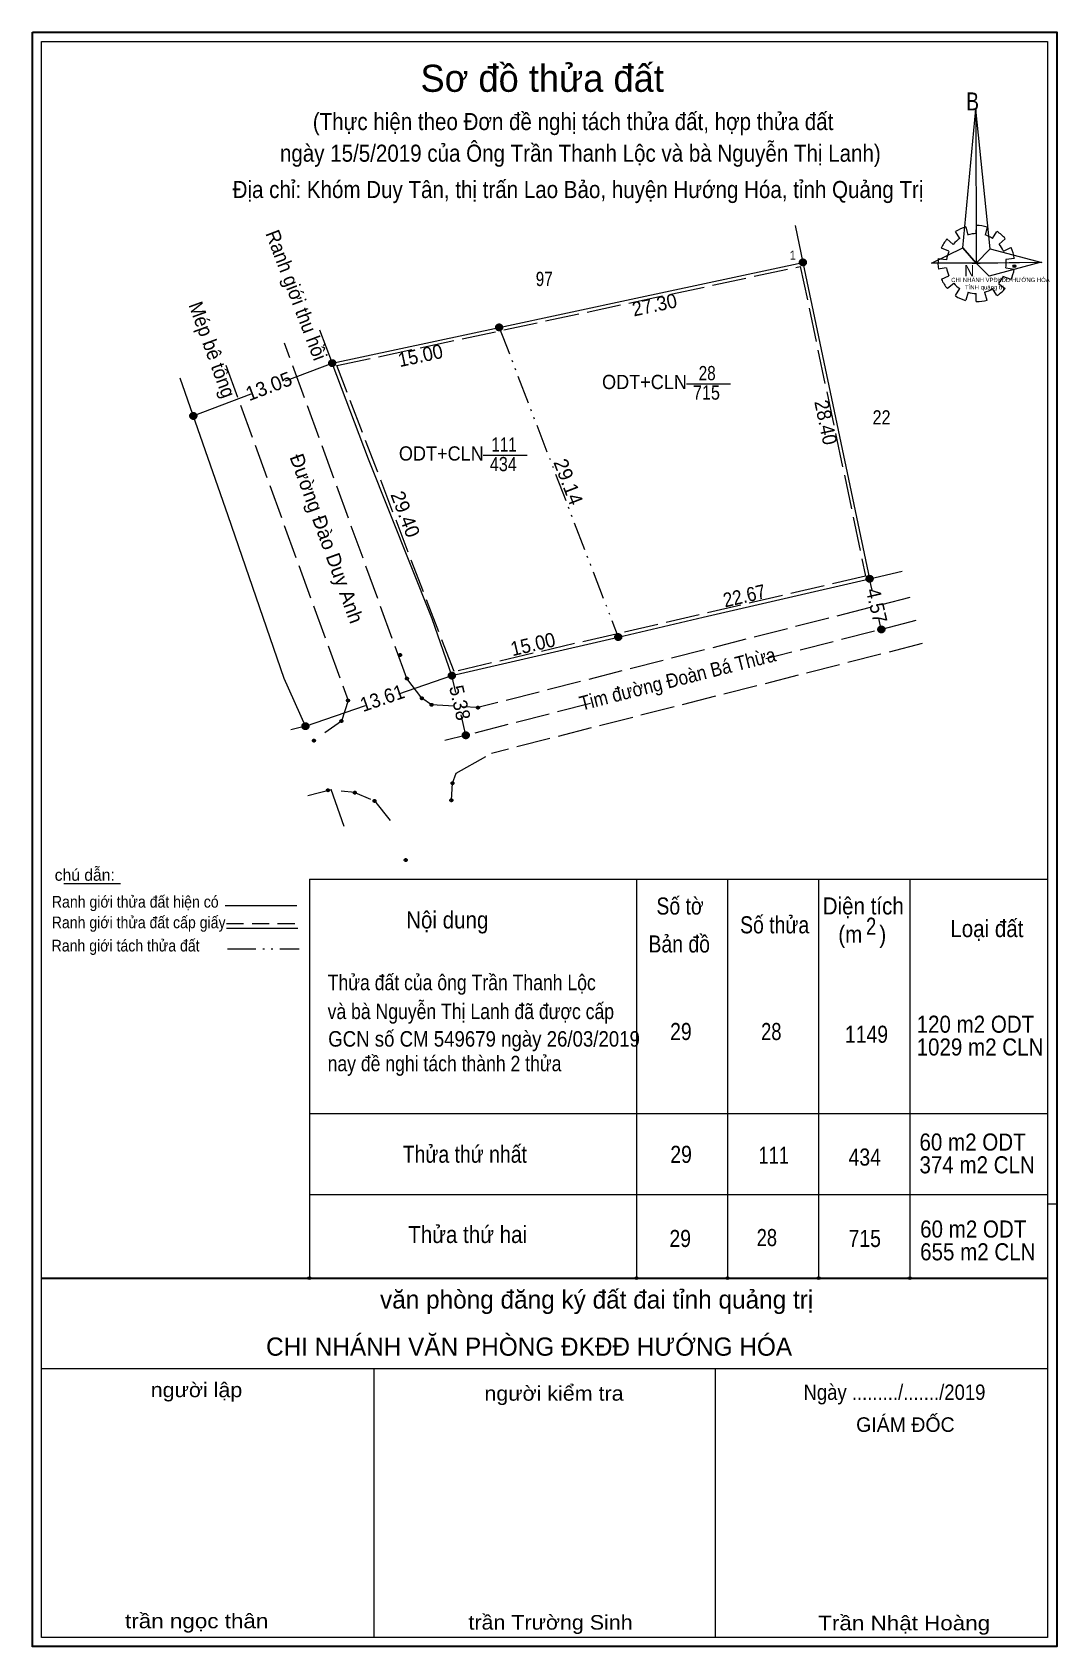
# Model space of a CAD drawing. Header units: metres. Extents: x 535033 to 535830, y 1837099 to 1837640.
# Drawn here: x 535610 to 535700, y 1837493.9 to 1837635.7 of the extents above; entities that cross this region are included whole.
import ezdxf
from ezdxf.enums import TextEntityAlignment as Align

# ---------------------------------------------------------------- set-up
doc = ezdxf.new("R2010")
doc.units = ezdxf.units.M
doc.header["$LTSCALE"] = 0.5
doc.header["$PDMODE"] = 32
doc.header["$PDSIZE"] = 0.25
for name, pattern in [('DASH_DOUBLE_DOT', [9.2, 5, -1.2, 0.3, -1.2, 0.3, -1.2]), ('LONG_DASHED', [7.5, 6, -1.5]), ('MEDIUM_DASHED', [4.5, 3, -1.5])]:
    doc.linetypes.add(name, pattern=pattern)
for name, color, linetype, lineweight in [('1', 7, 'Continuous', 13), ('17', 7, 'Continuous', 13), ('2', 7, 'LONG_DASHED', 13), ('5', 7, 'Continuous', 13), ('6', 7, 'Continuous', 13), ('63', 7, 'Continuous', 13)]:
    doc.layers.add(name, color=color, linetype=linetype, lineweight=lineweight)
doc.layers.add('7', color=7, linetype='Continuous')

msp = doc.modelspace()

# ---------------------------------------------------------------- texts
at = {"layer": '1'}
msp.add_text('Sơ đồ thửa đất', height=2.38, dxfattribs=at).set_placement((535654.82, 1837630.43), align=Align.CENTER)
for s, height, width, p in [('B', 1.585, 0.8, (535692.07, 1837628.79)), ('N', 0.9904, 0.9, (535691.91, 1837614.22)), ('CHI NHÁNH VPĐKĐĐ-HƯỚNG HÓA', 0.3749, 0.95, (535690.76, 1837613.72)), ('TỈNH quảng trị', 0.375, 1.05, (535691.97, 1837613.07))]:
    msp.add_text(s, height=height, dxfattribs=dict(at, width=width)).set_placement(p)
for s, height, p in [('văn phòng đăng ký đất đai tỉnh quảng trị', 1.6, (535678.64, 1837523.55)), ('CHI NHÁNH VĂN PHÒNG ĐKĐĐ HƯỚNG HÓA', 1.6, (535676.78, 1837519.41)), ('GIÁM ĐỐC', 1.28, (535691.06, 1837512.72))]:
    msp.add_text(s, height=height, dxfattribs=at).set_placement(p, align=Align.RIGHT)
for s, width, p in [('người lập', 1.1, (535628.47, 1837515.77)), ('người kiểm tra', 1.1, (535661.97, 1837515.46)), ('trần ngọc thân', 1.15, (535630.76, 1837495.47)), ('trần Trường Sinh', 1.1, (535662.77, 1837495.35)), ('Trần Nhật Hoàng', 1.15, (535694.18, 1837495.29))]:
    msp.add_text(s, height=1.28, dxfattribs=dict(at, width=width)).set_placement(p, align=Align.RIGHT)
at = {"layer": '2'}
for s, rotation, width, p in [('Ranh giới thu hồi', 290.879, 0.95, (535632.636, 1837612.3527)), ('27.30', 12.076, 0.95, (535664.8193, 1837611.1085)), ('Mép bê tông', 290.013, 0.95, (535625.2392, 1837607.5689)), ('28.40', 281.907, 0.95, (535679.1319, 1837601.264)), ('22.67', 13.05, 0.9, (535672.7239, 1837585.5566)), ('4.57', 283.032, 0.95, (535683.6035, 1837585.1559)), ('Tim đường Đoàn Bá Thừa', 14.293, 0.9, (535666.8657, 1837578.2538)), ('13.61', 19.034, 0.95, (535640.9662, 1837576.5904)), ('5.38', 283.106, 0.95, (535646.9853, 1837576.6267))]:
    msp.add_text(s, height=1.25, rotation=rotation, dxfattribs=dict(at, width=width)).set_placement(p, align=Align.CENTER)
at = {"layer": '2', "width": 0.9}
msp.add_text(' 1', height=0.8, dxfattribs=at).set_placement((535677.11, 1837615.68), align=Align.RIGHT)
at = {"layer": '2'}
for s, width, p in [('97', 0.8, (535655, 1837613.37)), ('ODT+CLN', 0.95, (535663.81, 1837604.32)), ('28', 0.8, (535669.32, 1837605.1)), ('715', 0.85, (535669.255, 1837603.39)), ('22', 0.85, (535684.64, 1837601.21)), ('111', 0.8, (535651.47, 1837598.82)), ('ODT+CLN', 0.95, (535645.96, 1837598.04)), ('434', 0.85, (535651.41, 1837597.11))]:
    msp.add_text(s, height=1.25, dxfattribs=dict(at, width=width)).set_placement(p, align=Align.CENTER)
for s, rotation, p in [('13.05', 20.823, (535631.0228, 1837603.9899)), ('Đường Đào Duy Anh', 290.02, (535635.2926, 1837590.984)), ('29.14', 291.035, (535656.5386, 1837595.9493)), ('29.40', 290.969, (535642.2163, 1837593.1087))]:
    msp.add_text(s, height=1.25, rotation=rotation, dxfattribs=at).set_placement(p, align=Align.CENTER)
at = {"layer": '6'}
msp.add_text('chú dẫn:', height=1.029, dxfattribs=at).set_placement((535611.99, 1837561.13))
for s, height, width, p in [('Ranh giới thửa đất hiện có ', 1.029, 0.9, (535611.74, 1837558.77)), ('Số tờ', 1.5, 0.85, (535664.86, 1837558.16)), ('Nội dung', 1.5, 0.9, (535642.87, 1837556.94)), ('Diện tích', 1.5, 0.9, (535679.47, 1837558.17)), ('Ranh giới thửa đất cấp giấy', 1.029, 0.9, (535611.73, 1837556.96)), ('Số thửa', 1.5, 0.85, (535672.21, 1837556.51)), ('(m   )', 1.5, 0.9, (535680.84, 1837555.68)), ('2', 1.5, 0.8, (535683.28, 1837556.39)), ('Loại đất', 1.5, 0.9, (535690.68, 1837556.18)), ('Ranh giới tách thửa đất', 1.029, 0.9, (535611.72, 1837554.92)), ('Bản đồ', 1.5, 0.85, (535664.16, 1837554.83)), ('Thửa đất của ông Trần Thanh Lộc', 1.36, 0.85, (535635.98, 1837551.52)), ('và bà Nguyễn Thị Lanh đã được cấp ', 1.36, 0.85, (535635.97, 1837548.98)), ('29', 1.5, 0.85, (535666.06, 1837547.14)), ('28', 1.5, 0.8, (535674.06, 1837547.14)), ('120 m2 ODT', 1.5, 0.9, (535687.72, 1837547.78)), ('GCN số CM 549679 ngày 26/03/2019', 1.36, 0.9, (535636.02, 1837546.56)), ('1149', 1.5, 0.85, (535681.42, 1837546.9)), ('1029 m2 CLN', 1.5, 0.9, (535687.72, 1837545.78)), ('nay đề nghi tách thành 2 thửa', 1.36, 0.85, (535635.97, 1837544.4)), ('60 m2 ODT', 1.5, 0.9, (535687.97, 1837537.43)), ('Thửa thứ nhất', 1.5, 0.85, (535642.57, 1837536.36)), ('29', 1.5, 0.85, (535666.08, 1837536.35)), ('111', 1.5, 0.8, (535673.83, 1837536.27)), ('434', 1.5, 0.85, (535681.74, 1837536.11)), ('374 m2 CLN', 1.5, 0.9, (535687.97, 1837535.43)), ('Thửa thứ hai', 1.5, 0.9, (535643.05, 1837529.31)), ('29', 1.5, 0.85, (535666, 1837528.96)), ('28', 1.5, 0.8, (535673.67, 1837529.04)), ('715', 1.5, 0.85, (535681.74, 1837528.96)), ('60 m2 ODT', 1.5, 0.9, (535688.03, 1837529.79)), ('655 m2 CLN', 1.5, 0.9, (535688.03, 1837527.79))]:
    msp.add_text(s, height=height, dxfattribs=dict(at, width=width)).set_placement(p)
at = {"layer": '6', "width": 0.9}
msp.add_text('Ngày ........./......./2019', height=1.35, dxfattribs=at).set_placement((535685.775, 1837515.53), align=Align.CENTER)
at = {"layer": '63', "width": 0.95}
for rotation, p in [(12.081, (535644.2492, 1837606.6586)), (13.063, (535654.1487, 1837581.3029))]:
    msp.add_text('15.00', height=1.25, rotation=rotation, dxfattribs=at).set_placement(p, align=Align.CENTER)
at = {"layer": '7', "width": 0.9}
for s, p in [('(Thực hiện theo Đơn đề nghị tách thửa đất, hợp thửa đất ', (535657.785, 1837627.07)), ('ngày 15/5/2019 của Ông Trần Thanh Lộc và bà Nguyễn Thị Lanh)', (535658.175, 1837624.29)), ('Địa chỉ: Khóm Duy Tân, thị trấn Lao Bảo, huyện Hướng Hóa, tỉnh Quảng Trị', (535657.97, 1837621.1))]:
    msp.add_text(s, height=1.5, dxfattribs=at).set_placement(p, align=Align.CENTER)

# ---------------------------------------------------------------- hatches: boundary and pattern name
at = {"layer": '2'}
for points in [[(535678.03, 1837615.45, 1), (535677.43, 1837615.45, 1)], [(535651.34, 1837609.74, 1), (535650.74, 1837609.74, 1)], [(535636.67, 1837606.6, 1), (535636.07, 1837606.6, 1)], [(535624.47, 1837601.96, 1), (535623.87, 1837601.96, 1)], [(535683.89, 1837587.66, 1), (535683.29, 1837587.66, 1)], [(535661.8, 1837582.54, 1), (535661.2, 1837582.54, 1)], [(535684.92, 1837583.21, 1), (535684.32, 1837583.21, 1)], [(535647.19, 1837579.15, 1), (535646.59, 1837579.15, 1)], [(535634.32, 1837574.71, 1), (535633.72, 1837574.71, 1)], [(535648.41, 1837573.91, 1), (535647.81, 1837573.91, 1)]]:
    msp.add_hatch(color=256, dxfattribs=at).paths.add_polyline_path(points)

# ---------------------------------------------------------------- linework, layer by layer
at = {"layer": '1'}
for p, q in [((535691.53, 1837617.56), (535691.14, 1837618.15)), ((535692.03, 1837618.56), (535692.21, 1837617.85)), ((535692.95, 1837617.97), (535692.97, 1837618.7)), ((535693.91, 1837618.56), (535693.74, 1837617.83)), ((535694.39, 1837617.56), (535694.78, 1837618.15)), ((535690.55, 1837616.42), (535689.9, 1837616.69)), ((535690.38, 1837617.51), (535690.92, 1837617.03)), ((535695.5, 1837617.51), (535694.96, 1837617.06)), ((535695.35, 1837616.44), (535696, 1837616.76)), ((535689.61, 1837615.8), (535690.33, 1837615.69)), ((535692.6, 1837615.37), (535693.3, 1837615.37)), ((535696.31, 1837615.8), (535695.57, 1837615.69)), ((535690.33, 1837614.96), (535689.61, 1837614.85)), ((535689.9, 1837613.96), (535690.55, 1837614.28)), ((535696.03, 1837613.94), (535695.31, 1837614.21)), ((535695.57, 1837614.96), (535696.31, 1837614.85)), ((535690.99, 1837613.6), (535690.42, 1837613.14)), ((535691.14, 1837612.53), (535691.51, 1837613.16)), ((535692.25, 1837612.82), (535692.03, 1837612.12)), ((535692.95, 1837612), (535692.95, 1837612.71)), ((535693.67, 1837612.82), (535693.89, 1837612.14)), ((535694.78, 1837612.53), (535694.39, 1837613.14)), ((535694.91, 1837613.6), (535695.5, 1837613.16)), ((535634.37, 1837561.27), (535699.23, 1837561.27)), ((535634.37, 1837561.27), (535634.37, 1837526.22)), ((535663.11, 1837561.27), (535663.11, 1837526.22)), ((535671.11, 1837561.27), (535671.11, 1837526.22)), ((535679.11, 1837561.27), (535679.11, 1837526.22)), ((535687.11, 1837561.27), (535687.11, 1837526.22)), ((535634.37, 1837540.7), (535699.23, 1837540.7)), ((535634.37, 1837533.56), (535699.23, 1837533.56)), ((535699.23, 1837532.76), (535700.03, 1837532.76)), ((535610.02, 1837525.44), (535610.02, 1837493.85)), ((535610.83, 1837518.28), (535699.23, 1837518.28)), ((535640.02, 1837518.28), (535640.02, 1837494.66)), ((535670.02, 1837518.28), (535670.02, 1837494.66))]:
    msp.add_line(p, q, dxfattribs=at)
at = {"layer": '1', "lineweight": 35}
msp.add_line((535610.83, 1837526.22), (535699.23, 1837526.22), dxfattribs=at)
at = {"layer": '1'}
for points in [[(535610.02, 1837493.85), (535610.02, 1837635.65), (535700.02, 1837635.65), (535700.02, 1837493.85)], [(535610.02, 1837493.85), (535610.02, 1837635.65), (535700.02, 1837635.65), (535700.02, 1837493.85)], [(535692.91, 1837628.9), (535692.95, 1837615.39), (535691.77, 1837616.74)], [(535692.91, 1837628.9), (535692.95, 1837615.39), (535694.19, 1837616.65)], [(535689.02, 1837615.39), (535691.77, 1837616.74), (535692.95, 1837615.39)], [(535698.71, 1837615.44), (535692.95, 1837615.39), (535694.19, 1837616.65)], [(535698.67, 1837615.46), (535694.08, 1837614.23), (535692.95, 1837615.39)]]:
    msp.add_lwpolyline(points, close=True, dxfattribs=at)
for centre, major_axis, start_param, end_param in [((535692.9614, 1837615.3476), (3.3649, 0), 1.84955988, 2.13900916), ((535692.9614, 1837615.3476), (2.6372, 0), 1.56985589, 1.85611068), ((535692.9614, 1837615.3476), (3.3649, 0), 1.27924208, 1.56332225), ((535692.9614, 1837615.3476), (3.3649, 0), 0.71056237, 0.99687234), ((535692.9614, 1837615.3476), (3.3649, 0), 2.43958176, 2.72400246), ((535692.9614, 1837615.3476), (2.6372, 0), 2.13373541, 2.44496261), ((535692.9614, 1837615.3476), (2.6372, 0), 1.00270906, 1.2755622), ((535692.9614, 1837615.3476), (2.6372, 0), 0.42678376, 0.70646463), ((535692.9614, 1837615.3476), (3.3649, 0), 0.1390515, 0.43393316), ((535692.9614, 1837615.3476), (3.3649, 0), 3.00667928, 3.29139349), ((535692.9614, 1837615.3476), (2.6372, 0), 2.72368549, 3.01515824), ((535692.9614, 1837615.3476), (2.6372, 0), 6.13558388, 6.41618463), ((535692.9614, 1837615.3476), (3.3649, 0), 3.56988637, 3.85691866), ((535692.9614, 1837615.3476), (2.6372, 0), 3.28229955, 3.56105054), ((535692.9614, 1837615.3476), (2.6372, 0), 5.56137327, 5.83951437), ((535692.9614, 1837615.3476), (3.3649, 0), 5.85230288, 6.13839648), ((535692.9614, 1837615.3476), (2.6372, 0), 3.86077574, 4.13258255), ((535692.9421, 1837615.3276), (3.3649, 0), 4.1470906, 4.43659307), ((535692.9614, 1837615.3476), (2.6372, 0), 4.43854677, 4.71314001), ((535692.9614, 1837615.3476), (2.6372, 0), 4.99087134, 5.28933161), ((535692.9614, 1837615.3476), (3.3649, 0), 5.28561416, 5.56798705), ((535692.9614, 1837615.3476), (3.3649, 0), 4.71301008, 4.99761054)]:
    msp.add_ellipse(centre, major_axis=major_axis, ratio=0.995001, start_param=start_param, end_param=end_param, dxfattribs=at)
for p in [(535696.31, 1837615.12), (535634.37, 1837526.22), (535663.11, 1837526.22), (535671.11, 1837526.22), (535679.11, 1837526.22), (535687.11, 1837526.22)]:
    msp.add_point(p, dxfattribs=at)
at = {"layer": '17'}
msp.add_line((535612.79, 1837560.89), (535617.76, 1837560.89), dxfattribs=at)
at = {"layer": '2', "linetype": 'Continuous'}
for p, q in [((535677.04, 1837618.7), (535677.73, 1837615.45)), ((535663.06, 1837612.31), (535677.73, 1837615.45)), ((535677.73, 1837615.45), (535683.59, 1837587.66)), ((535635.26, 1837609.51), (535636.37, 1837606.6)), ((535632.28, 1837605.04), (535636.37, 1837606.6)), ((535624.17, 1837601.96), (535629.26, 1837603.9)), ((535667.49, 1837604.79), (535671.36, 1837604.79)), ((535649.64, 1837598.51), (535653.51, 1837598.51)), ((535683.59, 1837587.66), (535686.44, 1837588.32)), ((535668.98, 1837584.27), (535683.59, 1837587.66)), ((535683.82, 1837586.66), (535683.59, 1837587.66)), ((535684.62, 1837583.21), (535684.39, 1837584.2)), ((535642.22, 1837577.54), (535646.89, 1837579.15)), ((535647.23, 1837577.66), (535646.89, 1837579.15)), ((535634.02, 1837574.71), (535639.29, 1837576.53)), ((535648.11, 1837573.91), (535647.69, 1837575.7)), ((535634.02, 1837574.71), (535632.74, 1837574.38)), ((535646.94, 1837569.7), (535647.25, 1837570.59)), ((535634.22, 1837568.62), (535636.28, 1837569.16)), ((535637.43, 1837565.89), (535636.28, 1837569.16))]:
    msp.add_line(p, q, dxfattribs=at)
at = {"layer": '2', "linetype": 'DASH_DOUBLE_DOT'}
msp.add_line((535651.04, 1837609.74), (535661.5, 1837582.54), dxfattribs=at)
at = {"layer": '2'}
for p, q in [((535642.94, 1837578.89), (535632.18, 1837608.36)), ((535627.03, 1837606.43), (535637.76, 1837576.97)), ((535687.11, 1837586), (535684.63, 1837585.37)), ((535683.63, 1837585.12), (535649.18, 1837576.34)), ((535687.65, 1837583.98), (535674.47, 1837580.62)), ((535688.21, 1837581.96), (535650.37, 1837572.32)), ((535637.76, 1837576.97), (535637.18, 1837575.16)), ((535647.08, 1837576.46), (535645.09, 1837576.59)), ((535659.07, 1837576.7), (535646.28, 1837573.44)), ((535649.18, 1837576.34), (535647.86, 1837576.42)), ((535637.18, 1837575.16), (535635.72, 1837574.12)), ((535647.25, 1837570.59), (535650.37, 1837572.32)), ((535638.37, 1837568.87), (535637.17, 1837568.99)), ((535646.84, 1837568.21), (535646.94, 1837569.7)), ((535640.09, 1837568.14), (535641.47, 1837566.43))]:
    msp.add_line(p, q, dxfattribs=at)
at = {"layer": '2', "linetype": 'MEDIUM_DASHED'}
msp.add_line((535638.37, 1837568.87), (535640.09, 1837568.14), dxfattribs=at)
at = {"layer": '2'}
msp.add_lwpolyline([(535677.5, 1837615.09), (535683.24, 1837587.89), (535647.08, 1837579.5), (535636.78, 1837606.38)], close=True, dxfattribs=at)
at = {"layer": '2', "linetype": 'Continuous'}
for points in [[(535636.37, 1837606.6), (535651.04, 1837609.74), (535663.06, 1837612.31)], [(535646.89, 1837579.15), (535645.15, 1837584.15), (535639.57, 1837598.17), (535636.37, 1837606.6)], [(535634.02, 1837574.71), (535632.14, 1837578.91), (535627.23, 1837593.19), (535623.02, 1837605.28)], [(535646.89, 1837579.15), (535661.5, 1837582.54), (535668.98, 1837584.27)]]:
    msp.add_lwpolyline(points, dxfattribs=at)
at = {"layer": '2'}
msp.add_lwpolyline([(535645.09, 1837576.59), (535644.25, 1837577.16), (535642.94, 1837578.89)], dxfattribs=at)
for centre in [(535677.73, 1837615.45), (535651.04, 1837609.74), (535651.04, 1837609.74), (535636.37, 1837606.6), (535636.37, 1837606.6), (535624.17, 1837601.96), (535624.17, 1837601.96), (535683.59, 1837587.66), (535661.5, 1837582.54), (535684.62, 1837583.21), (535646.89, 1837579.15), (535634.02, 1837574.71), (535634.02, 1837574.71), (535648.11, 1837573.91)]:
    msp.add_circle(centre, 0.3, dxfattribs=at)
for p in [(535642.34, 1837580.96), (535642.94, 1837578.89), (535637.76, 1837576.97), (535644.25, 1837577.16), (535645.1, 1837576.59), (535649.18, 1837576.34), (535637.18, 1837575.16), (535634.77, 1837573.44), (535646.94, 1837569.7), (535636, 1837569.08), (535638.36, 1837568.87), (535646.84, 1837568.2), (535640.09, 1837568.14), (535642.83, 1837562.95)]:
    msp.add_point(p, dxfattribs=at)
at = {"layer": '5', "lineweight": 35}
msp.add_lwpolyline([(535610.03, 1837635.66), (535700.03, 1837635.66), (535700.03, 1837493.86), (535610.03, 1837493.86)], close=True, dxfattribs=at)
at = {"layer": '5'}
msp.add_lwpolyline([(535699.23, 1837526.22), (535699.23, 1837494.66), (535610.83, 1837494.66), (535610.83, 1837634.86), (535699.23, 1837634.86)], close=True, dxfattribs=at)
at = {"layer": '6'}
for p, q in [((535626.98, 1837558.97), (535633.25, 1837558.97)), ((535627.08, 1837556.96), (535633.34, 1837556.96))]:
    msp.add_line(p, q, dxfattribs=at)
at = {"layer": '6', "linetype": 'MEDIUM_DASHED'}
msp.add_line((535627.08, 1837557.38), (535633.39, 1837557.38), dxfattribs=at)
at = {"layer": '63', "linetype": 'DASH_DOUBLE_DOT'}
msp.add_line((535627.17, 1837555.15), (535633.47, 1837555.15), dxfattribs=at)

msp.set_redraw_order([(e.dxf.handle, doc.entitydb.next_handle()) for e in msp.query("TEXT MTEXT ATTDEF DIMENSION ARC_DIMENSION")])  # texts and dimensions are drawn at this point

doc.saveas('drawing.dxf')
